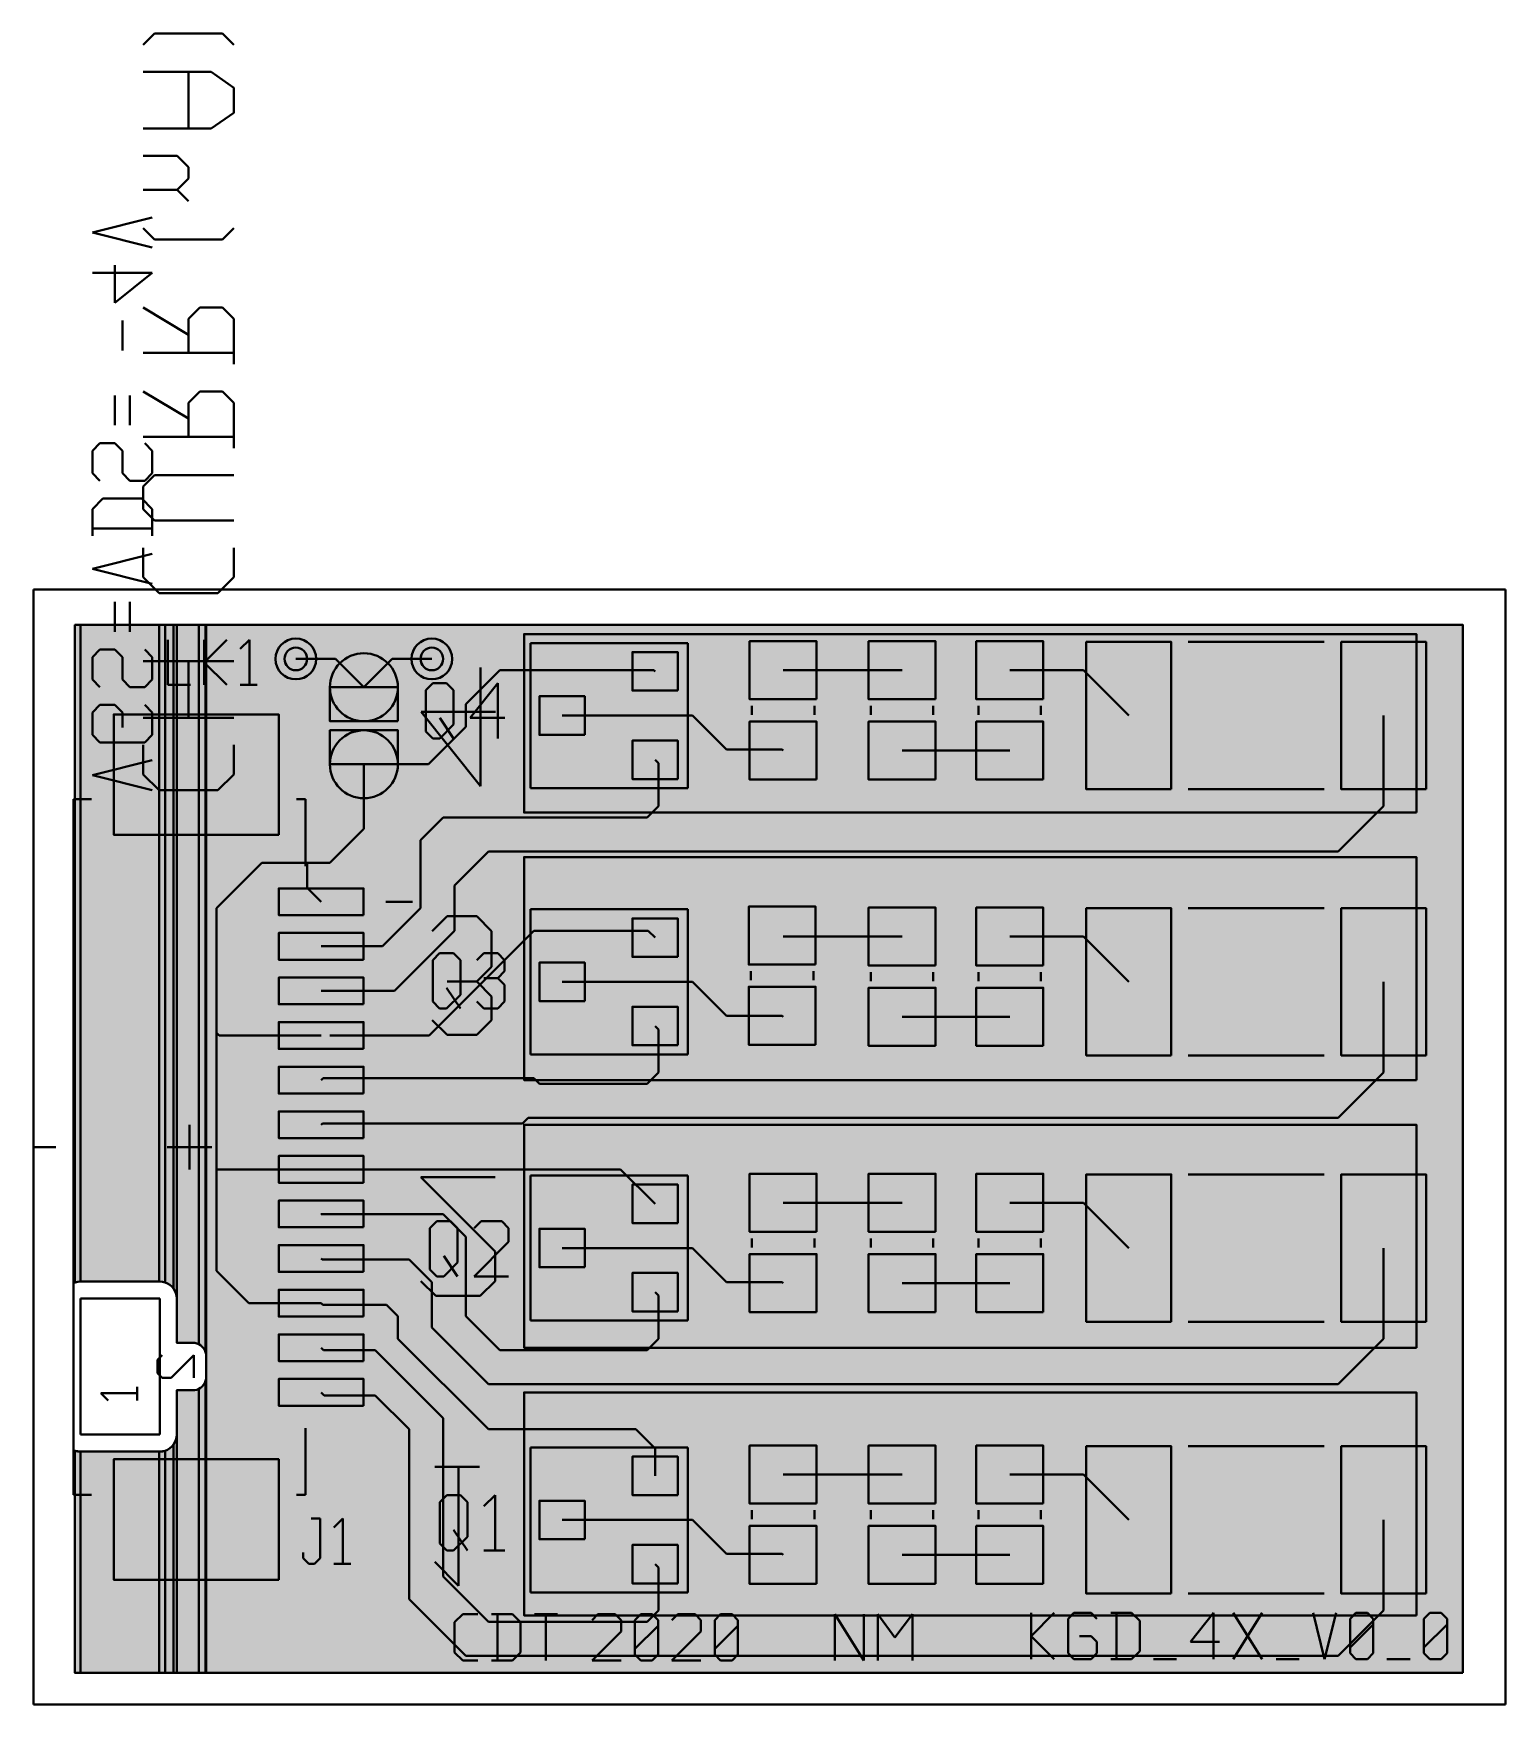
# Model space of a CAD drawing. Header units: millimetres. Extents: x 2.6 to 35.6, y 1.8 to 39.3.
import ezdxf

# ---------------------------------------------------------------- set-up
doc = ezdxf.new("R2010")
doc.units = ezdxf.units.MM
for name, color, linetype in [('bottom_copper', 7, 'Continuous'), ('bottom_silk', 7, 'Continuous'), ('drill_plated', 7, 'Continuous'), ('outline', 7, 'Continuous'), ('top_copper', 7, 'Continuous'), ('top_silk', 7, 'Continuous')]:
    doc.layers.add(name, color=color, linetype=linetype)

# ---------------------------------------------------------------- blocks, each defined once
blk = doc.blocks.new('Block410')
at = {"layer": 'bottom_copper', "lineweight": 40}
for points in [[(0, 8.7752), (-0.0598, 8.7705), (-0.1181, 8.7565), (-0.124, 8.754), (-0.124, 23.495), (0, 23.495), (0, 8.7752)], [(1.7631, 8.774), (0.0149, 8.774), (0, 8.7752), (0, 23.495), (1.7631, 23.495), (1.7631, 8.774)], [(1.8961, 8.7565), (1.8378, 8.7705), (1.778, 8.7752), (1.7631, 8.774), (1.7631, 23.495), (1.8961, 23.495), (1.8961, 8.7565)], [(2.0872, 8.6176), (2.0482, 8.6632), (2.0026, 8.7022), (1.9515, 8.7335), (1.8961, 8.7565), (1.8961, 23.495), (2.0872, 23.495), (2.0872, 8.6176)], [(2.1602, 8.393), (2.1555, 8.4528), (2.1415, 8.5111), (2.1185, 8.5665), (2.0872, 8.6176), (2.0872, 23.495), (2.1602, 23.495), (2.1602, 8.393)], [(2.6534, 7.37), (2.6091, 7.3884), (2.5624, 7.3996), (2.5146, 7.4024), (2.1602, 7.4024), (2.1602, 23.495), (2.6534, 23.495), (2.6534, 7.37)], [(2.8054, 7.1921), (2.787, 7.2364), (2.762, 7.2773), (2.7308, 7.3138), (2.6943, 7.3449), (2.6534, 7.37), (2.6534, 23.495), (2.8054, 23.495), (2.8054, 7.1921)], [(2.8194, 7.0976), (2.8166, 7.1454), (2.8054, 7.1921), (2.8054, 23.495), (2.8194, 23.495), (2.8194, 7.0976)], [(30.991, 0), (2.8194, 0), (2.8194, 23.495), (30.991, 23.495), (30.991, 0)], [(2.1602, 7.4024), (2.159, 7.4024), (2.159, 8.3781), (2.1602, 8.393), (2.1602, 7.4024)], [(2.8054, 0), (2.6534, 0), (2.6534, 6.368), (2.6943, 6.393), (2.7308, 6.4242), (2.762, 6.4607), (2.787, 6.5016), (2.8054, 6.5459), (2.8054, 0)], [(2.8194, 0), (2.8054, 0), (2.8054, 6.5459), (2.8166, 6.5926), (2.8194, 6.6404), (2.8194, 0)], [(2.1602, 5.345), (2.159, 5.3599), (2.159, 6.3356), (2.1602, 6.3356), (2.1602, 5.345)], [(2.6534, 0), (2.1602, 0), (2.1602, 6.3356), (2.5146, 6.3356), (2.5624, 6.3384), (2.6091, 6.3496), (2.6534, 6.368), (2.6534, 0)], [(2.1602, 0), (2.0872, 0), (2.0872, 5.1204), (2.1185, 5.1715), (2.1415, 5.2269), (2.1555, 5.2852), (2.1602, 5.345), (2.1602, 0)], [(0, 0), (-0.124, 0), (-0.124, 4.984), (-0.1181, 4.9815), (-0.0598, 4.9675), (0, 4.9628), (0, 0)], [(1.7631, 0), (0, 0), (0, 4.9628), (0.0149, 4.964), (1.7631, 4.964), (1.7631, 0)], [(1.8961, 0), (1.7631, 0), (1.7631, 4.964), (1.778, 4.9628), (1.8377, 4.9675), (1.8961, 4.9815), (1.8961, 0)], [(2.0872, 0), (1.8961, 0), (1.8961, 4.9815), (1.9515, 5.0045), (2.0026, 5.0358), (2.0482, 5.0748), (2.0872, 5.1204), (2.0872, 0)]]:
    blk.add_hatch(color=7, dxfattribs=at).paths.add_polyline_path(points, flags=0)
at = {"layer": 'bottom_copper', "color": 7, "lineweight": 40}
for points in [[(0, 8.7752), (-0.0598, 8.7705), (-0.1181, 8.7565), (-0.124, 8.754), (-0.124, 23.495), (0, 23.495), (0, 8.7752)], [(1.7631, 8.774), (0.0149, 8.774), (0, 8.7752), (0, 23.495), (1.7631, 23.495), (1.7631, 8.774)], [(1.8961, 8.7565), (1.8378, 8.7705), (1.778, 8.7752), (1.7631, 8.774), (1.7631, 23.495), (1.8961, 23.495), (1.8961, 8.7565)], [(2.0872, 8.6176), (2.0482, 8.6632), (2.0026, 8.7022), (1.9515, 8.7335), (1.8961, 8.7565), (1.8961, 23.495), (2.0872, 23.495), (2.0872, 8.6176)], [(2.1602, 8.393), (2.1555, 8.4528), (2.1415, 8.5111), (2.1185, 8.5665), (2.0872, 8.6176), (2.0872, 23.495), (2.1602, 23.495), (2.1602, 8.393)], [(2.6534, 7.37), (2.6091, 7.3884), (2.5624, 7.3996), (2.5146, 7.4024), (2.1602, 7.4024), (2.1602, 23.495), (2.6534, 23.495), (2.6534, 7.37)], [(2.8054, 7.1921), (2.787, 7.2364), (2.762, 7.2773), (2.7308, 7.3138), (2.6943, 7.3449), (2.6534, 7.37), (2.6534, 23.495), (2.8054, 23.495), (2.8054, 7.1921)], [(2.8194, 7.0976), (2.8166, 7.1454), (2.8054, 7.1921), (2.8054, 23.495), (2.8194, 23.495), (2.8194, 7.0976)], [(30.991, 0), (2.8194, 0), (2.8194, 23.495), (30.991, 23.495), (30.991, 0)], [(2.1602, 7.4024), (2.159, 7.4024), (2.159, 8.3781), (2.1602, 8.393), (2.1602, 7.4024)], [(2.8054, 0), (2.6534, 0), (2.6534, 6.368), (2.6943, 6.393), (2.7308, 6.4242), (2.762, 6.4607), (2.787, 6.5016), (2.8054, 6.5459), (2.8054, 0)], [(2.8194, 0), (2.8054, 0), (2.8054, 6.5459), (2.8166, 6.5926), (2.8194, 6.6404), (2.8194, 0)], [(2.1602, 5.345), (2.159, 5.3599), (2.159, 6.3356), (2.1602, 6.3356), (2.1602, 5.345)], [(2.6534, 0), (2.1602, 0), (2.1602, 6.3356), (2.5146, 6.3356), (2.5624, 6.3384), (2.6091, 6.3496), (2.6534, 6.368), (2.6534, 0)], [(2.1602, 0), (2.0872, 0), (2.0872, 5.1204), (2.1185, 5.1715), (2.1415, 5.2269), (2.1555, 5.2852), (2.1602, 5.345), (2.1602, 0)], [(0, 0), (-0.124, 0), (-0.124, 4.984), (-0.1181, 4.9815), (-0.0598, 4.9675), (0, 4.9628), (0, 0)], [(1.7631, 0), (0, 0), (0, 4.9628), (0.0149, 4.964), (1.7631, 4.964), (1.7631, 0)], [(1.8961, 0), (1.7631, 0), (1.7631, 4.964), (1.778, 4.9628), (1.8377, 4.9675), (1.8961, 4.9815), (1.8961, 0)], [(2.0872, 0), (1.8961, 0), (1.8961, 4.9815), (1.9515, 5.0045), (2.0026, 5.0358), (2.0482, 5.0748), (2.0872, 5.1204), (2.0872, 0)]]:
    blk.add_lwpolyline(points, close=True, dxfattribs=at)

msp = doc.modelspace()

# ---------------------------------------------------------------- hatches: boundary and pattern name
at = {"layer": 'bottom_copper', "lineweight": 40}
for points in [[(8.704, 25.207), (8.69, 25.16), (8.666, 25.116), (8.635, 25.077), (8.596, 25.046), (8.552, 25.022), (8.505, 25.008), (8.455, 25.003), (8.405, 25.008), (8.358, 25.022), (8.314, 25.046), (8.275, 25.077), (8.244, 25.116), (8.22, 25.16), (8.206, 25.207), (8.201, 25.257), (8.206, 25.307), (8.22, 25.354), (8.244, 25.398), (8.275, 25.437), (8.314, 25.468), (8.358, 25.492), (8.405, 25.506), (8.455, 25.511), (8.505, 25.506), (8.552, 25.492), (8.596, 25.468), (8.635, 25.437), (8.666, 25.398), (8.69, 25.354), (8.704, 25.307), (8.709, 25.257), (8.704, 25.207)], [(11.752, 25.207), (11.738, 25.16), (11.714, 25.116), (11.683, 25.077), (11.644, 25.046), (11.6, 25.022), (11.553, 25.008), (11.503, 25.003), (11.453, 25.008), (11.406, 25.022), (11.362, 25.046), (11.323, 25.077), (11.292, 25.116), (11.268, 25.16), (11.254, 25.207), (11.249, 25.257), (11.254, 25.307), (11.268, 25.354), (11.292, 25.398), (11.323, 25.437), (11.362, 25.468), (11.406, 25.492), (11.453, 25.506), (11.503, 25.511), (11.553, 25.506), (11.6, 25.492), (11.644, 25.468), (11.683, 25.437), (11.714, 25.398), (11.738, 25.354), (11.752, 25.307), (11.757, 25.257), (11.752, 25.207)]]:
    msp.add_hatch(color=7, dxfattribs=at).paths.add_polyline_path(points, flags=0)
at = {"layer": 'bottom_silk', "lineweight": 40}
for points in [[(33.572, 21.814), (13.572, 21.814), (13.572, 25.814), (33.572, 25.814), (33.572, 21.814)], [(33.572, 15.814), (13.572, 15.814), (13.572, 20.814), (33.572, 20.814), (33.572, 15.814)], [(33.572, 9.814), (13.572, 9.814), (13.572, 14.814), (33.572, 14.814), (33.572, 9.814)], [(33.572, 3.814), (13.572, 3.814), (13.572, 8.814), (33.572, 8.814), (33.572, 3.814)]]:
    msp.add_hatch(color=7, dxfattribs=at).paths.add_polyline_path(points, flags=0)
at = {"layer": 'drill_plated', "lineweight": 40}
for points in [[(8.704, 25.207), (8.69, 25.16), (8.666, 25.116), (8.635, 25.077), (8.596, 25.046), (8.552, 25.022), (8.505, 25.008), (8.455, 25.003), (8.405, 25.008), (8.358, 25.022), (8.314, 25.046), (8.275, 25.077), (8.244, 25.116), (8.22, 25.16), (8.206, 25.207), (8.201, 25.257), (8.206, 25.307), (8.22, 25.354), (8.244, 25.398), (8.275, 25.437), (8.314, 25.468), (8.358, 25.492), (8.405, 25.506), (8.455, 25.511), (8.505, 25.506), (8.552, 25.492), (8.596, 25.468), (8.635, 25.437), (8.666, 25.398), (8.69, 25.354), (8.704, 25.307), (8.709, 25.257), (8.704, 25.207)], [(11.752, 25.207), (11.738, 25.16), (11.714, 25.116), (11.683, 25.077), (11.644, 25.046), (11.6, 25.022), (11.553, 25.008), (11.503, 25.003), (11.453, 25.008), (11.406, 25.022), (11.362, 25.046), (11.323, 25.077), (11.292, 25.116), (11.268, 25.16), (11.254, 25.207), (11.249, 25.257), (11.254, 25.307), (11.268, 25.354), (11.292, 25.398), (11.323, 25.437), (11.362, 25.468), (11.406, 25.492), (11.453, 25.506), (11.503, 25.511), (11.553, 25.506), (11.6, 25.492), (11.644, 25.468), (11.683, 25.437), (11.714, 25.398), (11.738, 25.354), (11.752, 25.307), (11.757, 25.257), (11.752, 25.207)]]:
    msp.add_hatch(color=7, dxfattribs=at).paths.add_polyline_path(points, flags=0)
at = {"layer": 'top_copper', "lineweight": 40}
for points in [[(8.704, 25.207), (8.69, 25.16), (8.666, 25.116), (8.635, 25.077), (8.596, 25.046), (8.552, 25.022), (8.505, 25.008), (8.455, 25.003), (8.405, 25.008), (8.358, 25.022), (8.314, 25.046), (8.275, 25.077), (8.244, 25.116), (8.22, 25.16), (8.206, 25.207), (8.201, 25.257), (8.206, 25.307), (8.22, 25.354), (8.244, 25.398), (8.275, 25.437), (8.314, 25.468), (8.358, 25.492), (8.405, 25.506), (8.455, 25.511), (8.505, 25.506), (8.552, 25.492), (8.596, 25.468), (8.635, 25.437), (8.666, 25.398), (8.69, 25.354), (8.704, 25.307), (8.709, 25.257), (8.704, 25.207)], [(11.752, 25.207), (11.738, 25.16), (11.714, 25.116), (11.683, 25.077), (11.644, 25.046), (11.6, 25.022), (11.553, 25.008), (11.503, 25.003), (11.453, 25.008), (11.406, 25.022), (11.362, 25.046), (11.323, 25.077), (11.292, 25.116), (11.268, 25.16), (11.254, 25.207), (11.249, 25.257), (11.254, 25.307), (11.268, 25.354), (11.292, 25.398), (11.323, 25.437), (11.362, 25.468), (11.406, 25.492), (11.453, 25.506), (11.503, 25.511), (11.553, 25.506), (11.6, 25.492), (11.644, 25.468), (11.683, 25.437), (11.714, 25.398), (11.738, 25.354), (11.752, 25.307), (11.757, 25.257), (11.752, 25.207)], [(20.127, 24.353), (18.627, 24.353), (18.627, 25.653), (20.127, 25.653), (20.127, 24.353)], [(22.794, 24.353), (21.294, 24.353), (21.294, 25.653), (22.794, 25.653), (22.794, 24.353)], [(25.207, 24.353), (23.707, 24.353), (23.707, 25.653), (25.207, 25.653), (25.207, 24.353)], [(28.076, 22.336), (26.172, 22.336), (26.172, 25.638), (28.076, 25.638), (28.076, 22.336)], [(33.791, 22.336), (31.887, 22.336), (31.887, 25.638), (33.791, 25.638), (33.791, 22.336)], [(17.015, 24.546), (15.999, 24.546), (15.999, 25.409), (17.015, 25.409), (17.015, 24.546)], [(10.741, 23.86), (9.217, 23.86), (9.217, 24.622), (10.741, 24.622), (10.741, 23.86)], [(14.932, 23.555), (13.916, 23.555), (13.916, 24.419), (14.932, 24.419), (14.932, 23.555)], [(8.072, 21.314), (4.372, 21.314), (4.372, 24.014), (8.072, 24.014), (8.072, 21.314)], [(10.741, 22.895), (9.217, 22.895), (9.217, 23.657), (10.741, 23.657), (10.741, 22.895)], [(20.127, 22.553), (18.627, 22.553), (18.627, 23.853), (20.127, 23.853), (20.127, 22.553)], [(22.794, 22.553), (21.294, 22.553), (21.294, 23.853), (22.794, 23.853), (22.794, 22.553)], [(25.207, 22.553), (23.707, 22.553), (23.707, 23.853), (25.207, 23.853), (25.207, 22.553)], [(17.015, 22.565), (15.999, 22.565), (15.999, 23.428), (17.015, 23.428), (17.015, 22.565)], [(9.972, 19.514), (8.072, 19.514), (8.072, 20.114), (9.972, 20.114), (9.972, 19.514)], [(20.105, 18.406), (18.605, 18.406), (18.605, 19.706), (20.105, 19.706), (20.105, 18.406)], [(22.794, 18.384), (21.294, 18.384), (21.294, 19.684), (22.794, 19.684), (22.794, 18.384)], [(25.207, 18.384), (23.707, 18.384), (23.707, 19.684), (25.207, 19.684), (25.207, 18.384)], [(28.076, 16.367), (26.172, 16.367), (26.172, 19.669), (28.076, 19.669), (28.076, 16.367)], [(33.791, 16.367), (31.887, 16.367), (31.887, 19.669), (33.791, 19.669), (33.791, 16.367)], [(9.972, 18.514), (8.072, 18.514), (8.072, 19.114), (9.972, 19.114), (9.972, 18.514)], [(17.015, 18.577), (15.999, 18.577), (15.999, 19.44), (17.015, 19.44), (17.015, 18.577)], [(14.932, 17.586), (13.916, 17.586), (13.916, 18.45), (14.932, 18.45), (14.932, 17.586)], [(9.972, 17.514), (8.072, 17.514), (8.072, 18.114), (9.972, 18.114), (9.972, 17.514)], [(20.105, 16.606), (18.605, 16.606), (18.605, 17.906), (20.105, 17.906), (20.105, 16.606)], [(22.794, 16.584), (21.294, 16.584), (21.294, 17.884), (22.794, 17.884), (22.794, 16.584)], [(25.207, 16.584), (23.707, 16.584), (23.707, 17.884), (25.207, 17.884), (25.207, 16.584)], [(17.015, 16.596), (15.999, 16.596), (15.999, 17.459), (17.015, 17.459), (17.015, 16.596)], [(9.972, 16.514), (8.072, 16.514), (8.072, 17.114), (9.972, 17.114), (9.972, 16.514)], [(9.972, 15.514), (8.072, 15.514), (8.072, 16.114), (9.972, 16.114), (9.972, 15.514)], [(9.972, 14.514), (8.072, 14.514), (8.072, 15.114), (9.972, 15.114), (9.972, 14.514)], [(9.972, 13.514), (8.072, 13.514), (8.072, 14.114), (9.972, 14.114), (9.972, 13.514)], [(20.127, 12.415), (18.627, 12.415), (18.627, 13.715), (20.127, 13.715), (20.127, 12.415)], [(22.794, 12.415), (21.294, 12.415), (21.294, 13.715), (22.794, 13.715), (22.794, 12.415)], [(25.207, 12.415), (23.707, 12.415), (23.707, 13.715), (25.207, 13.715), (25.207, 12.415)], [(28.076, 10.398), (26.172, 10.398), (26.172, 13.7), (28.076, 13.7), (28.076, 10.398)], [(33.791, 10.398), (31.887, 10.398), (31.887, 13.7), (33.791, 13.7), (33.791, 10.398)], [(9.972, 12.514), (8.072, 12.514), (8.072, 13.114), (9.972, 13.114), (9.972, 12.514)], [(17.015, 12.608), (15.999, 12.608), (15.999, 13.471), (17.015, 13.471), (17.015, 12.608)], [(14.932, 11.617), (13.916, 11.617), (13.916, 12.481), (14.932, 12.481), (14.932, 11.617)], [(9.972, 11.514), (8.072, 11.514), (8.072, 12.114), (9.972, 12.114), (9.972, 11.514)], [(20.127, 10.615), (18.627, 10.615), (18.627, 11.915), (20.127, 11.915), (20.127, 10.615)], [(22.794, 10.615), (21.294, 10.615), (21.294, 11.915), (22.794, 11.915), (22.794, 10.615)], [(25.207, 10.615), (23.707, 10.615), (23.707, 11.915), (25.207, 11.915), (25.207, 10.615)], [(17.015, 10.627), (15.999, 10.627), (15.999, 11.49), (17.015, 11.49), (17.015, 10.627)], [(9.972, 10.514), (8.072, 10.514), (8.072, 11.114), (9.972, 11.114), (9.972, 10.514)], [(9.972, 9.514), (8.072, 9.514), (8.072, 10.114), (9.972, 10.114), (9.972, 9.514)], [(9.972, 8.514), (8.072, 8.514), (8.072, 9.114), (9.972, 9.114), (9.972, 8.514)], [(20.127, 6.319), (18.627, 6.319), (18.627, 7.619), (20.127, 7.619), (20.127, 6.319)], [(22.794, 6.319), (21.294, 6.319), (21.294, 7.619), (22.794, 7.619), (22.794, 6.319)], [(25.207, 6.319), (23.707, 6.319), (23.707, 7.619), (25.207, 7.619), (25.207, 6.319)], [(28.076, 4.302), (26.172, 4.302), (26.172, 7.604), (28.076, 7.604), (28.076, 4.302)], [(33.791, 4.302), (31.887, 4.302), (31.887, 7.604), (33.791, 7.604), (33.791, 4.302)], [(8.072, 4.614), (4.372, 4.614), (4.372, 7.314), (8.072, 7.314), (8.072, 4.614)], [(17.015, 6.512), (15.999, 6.512), (15.999, 7.375), (17.015, 7.375), (17.015, 6.512)], [(14.932, 5.521), (13.916, 5.521), (13.916, 6.385), (14.932, 6.385), (14.932, 5.521)], [(20.127, 4.519), (18.627, 4.519), (18.627, 5.819), (20.127, 5.819), (20.127, 4.519)], [(22.794, 4.519), (21.294, 4.519), (21.294, 5.819), (22.794, 5.819), (22.794, 4.519)], [(25.207, 4.519), (23.707, 4.519), (23.707, 5.819), (25.207, 5.819), (25.207, 4.519)], [(17.015, 4.531), (15.999, 4.531), (15.999, 5.394), (17.015, 5.394), (17.015, 4.531)]]:
    msp.add_hatch(color=7, dxfattribs=at).paths.add_polyline_path(points, flags=0)

# ---------------------------------------------------------------- linework, layer by layer
at = {"layer": 'bottom_copper', "color": 7, "lineweight": 40}
for p, q in [((3.502, 11.278), (3.502, 26.019)), ((3.502, 26.019), (34.617, 26.019)), ((34.617, 26.019), (34.617, 2.524)), ((3.508, 11.28), (3.502, 11.278)), ((3.566, 11.294), (3.508, 11.28)), ((3.626, 11.299), (3.566, 11.294)), ((3.641, 11.298), (3.626, 11.299)), ((5.389, 11.298), (3.641, 11.298)), ((5.404, 11.299), (5.389, 11.298)), ((5.464, 11.294), (5.404, 11.299)), ((5.522, 11.28), (5.464, 11.294)), ((5.577, 11.258), (5.522, 11.28)), ((5.629, 11.226), (5.577, 11.258)), ((3.626, 10.917), (3.626, 7.869)), ((3.626, 10.917), (5.404, 10.917)), ((5.404, 10.917), (5.404, 7.869)), ((5.674, 11.187), (5.629, 11.226)), ((5.713, 11.142), (5.674, 11.187)), ((5.745, 11.091), (5.713, 11.142)), ((5.768, 11.035), (5.745, 11.091)), ((5.782, 10.977), (5.768, 11.035)), ((5.786, 10.917), (5.782, 10.977)), ((5.785, 10.902), (5.786, 10.917)), ((5.785, 9.926), (5.785, 10.902)), ((6.141, 9.926), (5.785, 9.926)), ((6.188, 9.924), (6.141, 9.926)), ((6.235, 9.912), (6.188, 9.924)), ((6.279, 9.894), (6.235, 9.912)), ((6.32, 9.869), (6.279, 9.894)), ((6.357, 9.838), (6.32, 9.869)), ((6.388, 9.801), (6.357, 9.838)), ((6.413, 9.76), (6.388, 9.801)), ((6.431, 9.716), (6.413, 9.76)), ((5.455, 9.647), (5.353, 9.545)), ((5.353, 9.545), (5.353, 9.241)), ((6.166, 9.647), (5.658, 9.139)), ((6.166, 9.647), (6.166, 9.139)), ((6.443, 9.669), (6.431, 9.716)), ((6.445, 9.622), (6.443, 9.669)), ((6.445, 9.164), (6.445, 9.622)), ((5.353, 9.241), (5.455, 9.139)), ((5.455, 9.139), (5.658, 9.139)), ((6.388, 8.985), (6.413, 9.026)), ((6.413, 9.026), (6.431, 9.07)), ((6.431, 9.07), (6.443, 9.117)), ((6.443, 9.117), (6.445, 9.164)), ((5.785, 7.884), (5.785, 8.86)), ((5.785, 8.86), (6.141, 8.86)), ((6.141, 8.86), (6.188, 8.862)), ((6.188, 8.862), (6.235, 8.874)), ((6.235, 8.874), (6.279, 8.892)), ((6.279, 8.892), (6.32, 8.917)), ((6.32, 8.917), (6.357, 8.948)), ((6.357, 8.948), (6.388, 8.985)), ((3.626, 7.869), (5.404, 7.869)), ((5.782, 7.809), (5.786, 7.869)), ((5.786, 7.869), (5.785, 7.884)), ((3.502, 2.524), (3.502, 7.508)), ((3.502, 7.508), (3.508, 7.505)), ((3.508, 7.505), (3.566, 7.492)), ((5.464, 7.492), (5.522, 7.505)), ((5.522, 7.505), (5.577, 7.529)), ((5.577, 7.529), (5.629, 7.56)), ((5.629, 7.56), (5.674, 7.599)), ((5.674, 7.599), (5.713, 7.644)), ((5.713, 7.644), (5.745, 7.696)), ((5.745, 7.696), (5.768, 7.751)), ((5.768, 7.751), (5.782, 7.809)), ((3.566, 7.492), (3.626, 7.487)), ((3.626, 7.487), (3.641, 7.488)), ((3.641, 7.488), (5.389, 7.488)), ((5.389, 7.488), (5.404, 7.487)), ((5.404, 7.487), (5.464, 7.492)), ((5.464, 7.492), (5.464, 7.492)), ((34.617, 2.524), (3.502, 2.524))]:
    msp.add_line(p, q, dxfattribs=at)
for points in [[(8.704, 25.207), (8.69, 25.16), (8.666, 25.116), (8.635, 25.077), (8.596, 25.046), (8.552, 25.022), (8.505, 25.008), (8.455, 25.003), (8.405, 25.008), (8.358, 25.022), (8.314, 25.046), (8.275, 25.077), (8.244, 25.116), (8.22, 25.16), (8.206, 25.207), (8.201, 25.257), (8.206, 25.307), (8.22, 25.354), (8.244, 25.398), (8.275, 25.437), (8.314, 25.468), (8.358, 25.492), (8.405, 25.506), (8.455, 25.511), (8.505, 25.506), (8.552, 25.492), (8.596, 25.468), (8.635, 25.437), (8.666, 25.398), (8.69, 25.354), (8.704, 25.307), (8.709, 25.257), (8.704, 25.207)], [(11.752, 25.207), (11.738, 25.16), (11.714, 25.116), (11.683, 25.077), (11.644, 25.046), (11.6, 25.022), (11.553, 25.008), (11.503, 25.003), (11.453, 25.008), (11.406, 25.022), (11.362, 25.046), (11.323, 25.077), (11.292, 25.116), (11.268, 25.16), (11.254, 25.207), (11.249, 25.257), (11.254, 25.307), (11.268, 25.354), (11.292, 25.398), (11.323, 25.437), (11.362, 25.468), (11.406, 25.492), (11.453, 25.506), (11.503, 25.511), (11.553, 25.506), (11.6, 25.492), (11.644, 25.468), (11.683, 25.437), (11.714, 25.398), (11.738, 25.354), (11.752, 25.307), (11.757, 25.257), (11.752, 25.207)]]:
    msp.add_lwpolyline(points, close=True, dxfattribs=at)
for centre, major_axis in [((8.455, 25.257), (0.457, 0)), ((8.455, 25.257), (0.254, 0)), ((11.503, 25.257), (0.457, 0)), ((11.503, 25.257), (0.254, 0))]:
    msp.add_ellipse(centre, major_axis=major_axis, ratio=1, dxfattribs=at)
at = {"layer": 'bottom_silk', "color": 7, "lineweight": 40}
for p, q in [((5.032, 39.027), (5.286, 39.281)), ((6.81, 39.281), (5.286, 39.281)), ((7.064, 39.027), (6.81, 39.281)), ((6.556, 38.418), (5.032, 38.418)), ((6.048, 37.148), (6.048, 38.418)), ((7.064, 38.062), (6.556, 38.418)), ((7.064, 37.503), (7.064, 38.062)), ((6.556, 37.148), (7.064, 37.503)), ((6.556, 37.148), (5.032, 37.148)), ((5.794, 36.538), (5.032, 36.538)), ((6.048, 36.284), (5.794, 36.538)), ((5.794, 35.776), (6.048, 36.03)), ((6.048, 36.03), (6.048, 36.284)), ((5.794, 35.776), (5.032, 35.776)), ((6.048, 35.522), (5.794, 35.776)), ((3.896, 34.82), (5.237, 35.155)), ((5.286, 34.658), (5.032, 34.912)), ((6.81, 34.658), (7.064, 34.912)), ((5.237, 34.485), (3.896, 34.82)), ((6.81, 34.658), (5.286, 34.658)), ((5.237, 33.915), (3.896, 33.915)), ((4.399, 33.244), (4.399, 34.082)), ((4.399, 33.244), (5.237, 33.915)), ((6.048, 32.525), (5.032, 33.134)), ((6.048, 32.88), (6.302, 33.134)), ((6.81, 33.134), (6.302, 33.134)), ((7.064, 32.88), (6.81, 33.134)), ((4.566, 32.171), (4.566, 32.842)), ((6.048, 32.118), (6.048, 32.88)), ((7.064, 31.864), (7.064, 32.88)), ((7.064, 32.118), (5.032, 32.118)), ((4.399, 30.495), (4.399, 31.165)), ((4.734, 30.495), (4.734, 31.165)), ((6.048, 30.645), (5.032, 31.255)), ((6.048, 31.001), (6.302, 31.255)), ((6.81, 31.255), (6.302, 31.255)), ((7.064, 31.001), (6.81, 31.255)), ((6.048, 30.239), (6.048, 31.001)), ((7.064, 29.985), (7.064, 31.001)), ((3.896, 29.925), (4.063, 30.093)), ((4.399, 30.093), (4.063, 30.093)), ((4.566, 29.925), (4.399, 30.093)), ((7.064, 30.239), (5.032, 30.239)), ((5.237, 29.925), (5.069, 30.093)), ((3.896, 29.422), (3.896, 29.925)), ((4.566, 29.422), (4.566, 29.925)), ((5.237, 29.422), (5.237, 29.925)), ((4.063, 29.254), (3.896, 29.422)), ((4.734, 29.254), (4.566, 29.422)), ((5.069, 29.254), (4.734, 29.254)), ((5.032, 29.121), (5.286, 29.375)), ((5.069, 29.254), (5.237, 29.422)), ((7.064, 29.375), (5.286, 29.375)), ((3.896, 28.617), (4.13, 28.852)), ((5.002, 28.852), (4.13, 28.852)), ((5.237, 28.617), (5.002, 28.852)), ((5.032, 28.613), (5.032, 29.121)), ((3.896, 28.014), (3.896, 28.617)), ((5.286, 28.359), (5.032, 28.613)), ((5.237, 28.014), (5.237, 28.617)), ((5.237, 28.181), (3.896, 28.181)), ((7.064, 28.359), (5.286, 28.359)), ((5.032, 27.089), (5.032, 27.75)), ((7.064, 27.089), (7.064, 27.75)), ((3.896, 27.276), (5.237, 27.611)), ((5.237, 26.941), (3.896, 27.276)), ((5.388, 26.734), (5.032, 27.089)), ((6.708, 26.734), (7.064, 27.089)), ((2.572, 26.814), (35.572, 26.814)), ((2.572, 1.814), (2.572, 26.814)), ((6.708, 26.734), (5.388, 26.734)), ((35.572, 26.814), (35.572, 1.814)), ((4.399, 25.868), (4.399, 26.538)), ((4.734, 25.868), (4.734, 26.538)), ((13.572, 25.814), (33.572, 25.814)), ((13.572, 21.814), (13.572, 25.814)), ((33.572, 25.814), (33.572, 21.814)), ((3.896, 25.298), (4.063, 25.466)), ((3.896, 24.795), (3.896, 25.298)), ((4.399, 25.466), (4.063, 25.466)), ((4.566, 25.298), (4.399, 25.466)), ((4.566, 24.795), (4.566, 25.298)), ((7.064, 25.21), (5.032, 25.21)), ((5.237, 25.298), (5.069, 25.466)), ((5.237, 24.795), (5.237, 25.298)), ((6.048, 23.94), (6.048, 25.21)), ((4.063, 24.627), (3.896, 24.795)), ((4.734, 24.627), (4.566, 24.795)), ((5.069, 24.627), (5.237, 24.795)), ((12.596, 22.407), (12.596, 25.068)), ((5.069, 24.627), (4.734, 24.627)), ((3.896, 24.058), (4.063, 24.225)), ((3.896, 23.555), (3.896, 24.058)), ((4.399, 24.225), (4.063, 24.225)), ((4.566, 24.058), (4.399, 24.225)), ((4.566, 23.722), (4.566, 24.058)), ((5.237, 24.058), (5.069, 24.225)), ((5.237, 23.555), (5.237, 24.058)), ((11.265, 24.07), (12.596, 22.407)), ((11.265, 24.07), (12.929, 24.07)), ((7.064, 23.94), (5.032, 23.94)), ((4.063, 23.387), (3.896, 23.555)), ((5.069, 23.387), (4.063, 23.387)), ((5.032, 22.67), (5.032, 23.33)), ((5.069, 23.387), (5.237, 23.555)), ((7.064, 22.67), (7.064, 23.33)), ((3.896, 22.649), (5.237, 22.985)), ((5.237, 22.314), (3.896, 22.649)), ((5.388, 22.314), (5.032, 22.67)), ((6.708, 22.314), (7.064, 22.67)), ((6.708, 22.314), (5.388, 22.314)), ((33.572, 21.814), (13.572, 21.814)), ((13.572, 20.814), (33.572, 20.814)), ((13.572, 15.814), (13.572, 20.814)), ((33.572, 20.814), (33.572, 15.814)), ((11.511, 19.156), (11.844, 19.488)), ((11.844, 19.488), (12.509, 19.488)), ((12.509, 19.488), (12.842, 19.156)), ((12.842, 18.357), (12.842, 19.156)), ((11.844, 18.024), (12.509, 18.024)), ((12.842, 18.357), (12.509, 18.024)), ((12.842, 17.692), (12.509, 18.024)), ((12.842, 17.159), (12.842, 17.692)), ((11.511, 17.159), (11.844, 16.826)), ((12.509, 16.826), (12.842, 17.159)), ((11.844, 16.826), (12.509, 16.826)), ((33.572, 15.814), (13.572, 15.814)), ((13.572, 14.814), (33.572, 14.814)), ((13.572, 9.814), (13.572, 14.814)), ((33.572, 14.814), (33.572, 9.814)), ((11.257, 13.638), (12.921, 11.975)), ((11.257, 13.638), (12.921, 13.638)), ((12.921, 11.309), (12.921, 11.975)), ((11.257, 11.309), (11.59, 10.976)), ((12.588, 10.976), (12.921, 11.309)), ((11.59, 10.976), (12.588, 10.976)), ((33.572, 9.814), (13.572, 9.814)), ((13.572, 8.814), (33.572, 8.814)), ((13.572, 3.814), (13.572, 8.814)), ((33.572, 8.814), (33.572, 3.814)), ((11.572, 7.141), (12.57, 7.141)), ((12.104, 4.479), (12.104, 7.141)), ((11.572, 5.012), (12.104, 4.479)), ((33.572, 3.814), (13.572, 3.814)), ((35.572, 1.814), (2.572, 1.814))]:
    msp.add_line(p, q, dxfattribs=at)
for points in [[(33.572, 21.814), (13.572, 21.814), (13.572, 25.814), (33.572, 25.814), (33.572, 21.814)], [(33.572, 15.814), (13.572, 15.814), (13.572, 20.814), (33.572, 20.814), (33.572, 15.814)], [(33.572, 9.814), (13.572, 9.814), (13.572, 14.814), (33.572, 14.814), (33.572, 9.814)], [(33.572, 3.814), (13.572, 3.814), (13.572, 8.814), (33.572, 8.814), (33.572, 3.814)]]:
    msp.add_lwpolyline(points, close=True, dxfattribs=at)
at = {"layer": 'drill_plated', "color": 7, "lineweight": 40}
for points in [[(8.704, 25.207), (8.69, 25.16), (8.666, 25.116), (8.635, 25.077), (8.596, 25.046), (8.552, 25.022), (8.505, 25.008), (8.455, 25.003), (8.405, 25.008), (8.358, 25.022), (8.314, 25.046), (8.275, 25.077), (8.244, 25.116), (8.22, 25.16), (8.206, 25.207), (8.201, 25.257), (8.206, 25.307), (8.22, 25.354), (8.244, 25.398), (8.275, 25.437), (8.314, 25.468), (8.358, 25.492), (8.405, 25.506), (8.455, 25.511), (8.505, 25.506), (8.552, 25.492), (8.596, 25.468), (8.635, 25.437), (8.666, 25.398), (8.69, 25.354), (8.704, 25.307), (8.709, 25.257), (8.704, 25.207)], [(11.752, 25.207), (11.738, 25.16), (11.714, 25.116), (11.683, 25.077), (11.644, 25.046), (11.6, 25.022), (11.553, 25.008), (11.503, 25.003), (11.453, 25.008), (11.406, 25.022), (11.362, 25.046), (11.323, 25.077), (11.292, 25.116), (11.268, 25.16), (11.254, 25.207), (11.249, 25.257), (11.254, 25.307), (11.268, 25.354), (11.292, 25.398), (11.323, 25.437), (11.362, 25.468), (11.406, 25.492), (11.453, 25.506), (11.503, 25.511), (11.553, 25.506), (11.6, 25.492), (11.644, 25.468), (11.683, 25.437), (11.714, 25.398), (11.738, 25.354), (11.752, 25.307), (11.757, 25.257), (11.752, 25.207)]]:
    msp.add_lwpolyline(points, close=True, dxfattribs=at)
for centre in [(8.455, 25.257), (11.503, 25.257)]:
    msp.add_ellipse(centre, major_axis=(0.254, 0), ratio=1, dxfattribs=at)
at = {"layer": 'outline', "color": 7, "lineweight": 40}
for p, q in [((2.572, 26.814), (35.572, 26.814)), ((2.572, 1.814), (2.572, 26.814)), ((35.572, 26.814), (35.572, 1.814)), ((35.572, 1.814), (2.572, 1.814))]:
    msp.add_line(p, q, dxfattribs=at)
at = {"layer": 'top_copper', "color": 7, "lineweight": 40}
for p, q in [((18.627, 25.653), (18.627, 24.353)), ((20.127, 25.653), (18.627, 25.653)), ((20.127, 24.353), (20.127, 25.653)), ((21.294, 25.653), (21.294, 24.353)), ((22.794, 25.653), (21.294, 25.653)), ((22.794, 24.353), (22.794, 25.653)), ((23.707, 25.653), (23.707, 24.353)), ((25.207, 25.653), (23.707, 25.653)), ((25.207, 24.353), (25.207, 25.653)), ((28.076, 25.638), (26.172, 25.638)), ((26.172, 25.638), (26.172, 22.336)), ((28.076, 22.336), (28.076, 25.638)), ((33.791, 25.638), (31.887, 25.638)), ((31.887, 25.638), (31.887, 22.336)), ((33.791, 22.336), (33.791, 25.638)), ((8.455, 25.257), (9.344, 25.257)), ((9.344, 25.257), (9.979, 24.622)), ((10.614, 25.257), (9.979, 24.622)), ((11.503, 25.257), (10.614, 25.257)), ((15.999, 25.409), (15.999, 24.546)), ((17.015, 25.409), (15.999, 25.409)), ((17.015, 24.546), (17.015, 25.409)), ((12.265, 24.241), (13.027, 25.003)), ((13.027, 25.003), (16.481, 25.003)), ((16.481, 25.003), (16.507, 24.978)), ((19.377, 25.003), (22.044, 25.003)), ((24.457, 25.003), (26.108, 25.003)), ((26.108, 25.003), (27.124, 23.987)), ((9.217, 24.622), (9.217, 23.86)), ((10.741, 24.622), (9.217, 24.622)), ((10.741, 23.86), (10.741, 24.622)), ((13.916, 24.419), (13.916, 23.555)), ((14.932, 24.419), (13.916, 24.419)), ((14.932, 23.555), (14.932, 24.419)), ((15.999, 24.546), (17.015, 24.546)), ((4.372, 24.014), (4.372, 21.314)), ((8.072, 24.014), (4.372, 24.014)), ((8.072, 21.314), (8.072, 24.014)), ((12.265, 23.733), (12.265, 24.241)), ((14.424, 23.987), (17.345, 23.987)), ((17.345, 23.987), (18.107, 23.225)), ((18.627, 24.353), (20.127, 24.353)), ((21.294, 24.353), (22.794, 24.353)), ((23.707, 24.353), (25.207, 24.353)), ((32.839, 23.987), (32.839, 21.955)), ((9.217, 23.86), (10.741, 23.86)), ((9.217, 23.657), (9.217, 22.895)), ((10.741, 23.657), (9.217, 23.657)), ((10.741, 22.895), (10.741, 23.657)), ((11.427, 22.895), (12.265, 23.733)), ((18.627, 23.853), (18.627, 22.553)), ((20.127, 23.853), (18.627, 23.853)), ((20.127, 22.553), (20.127, 23.853)), ((21.294, 23.853), (21.294, 22.553)), ((22.794, 23.853), (21.294, 23.853)), ((22.794, 22.553), (22.794, 23.853)), ((23.707, 23.853), (23.707, 22.553)), ((25.207, 23.853), (23.707, 23.853)), ((25.207, 22.553), (25.207, 23.853)), ((13.916, 23.555), (14.932, 23.555)), ((15.999, 23.428), (15.999, 22.565)), ((17.015, 23.428), (15.999, 23.428)), ((17.015, 22.565), (17.015, 23.428)), ((9.217, 22.895), (10.741, 22.895)), ((9.979, 22.895), (9.979, 21.447)), ((9.979, 22.895), (11.427, 22.895)), ((16.583, 22.92), (16.507, 22.996)), ((16.583, 21.955), (16.583, 22.92)), ((18.107, 23.225), (19.355, 23.225)), ((19.355, 23.225), (19.377, 23.203)), ((22.044, 23.203), (24.457, 23.203)), ((15.999, 22.565), (17.015, 22.565)), ((18.627, 22.553), (20.127, 22.553)), ((21.294, 22.553), (22.794, 22.553)), ((23.707, 22.553), (25.207, 22.553)), ((26.172, 22.336), (28.076, 22.336)), ((31.887, 22.336), (33.791, 22.336)), ((16.329, 21.701), (16.583, 21.955)), ((32.839, 21.955), (31.823, 20.939)), ((9.217, 20.685), (9.979, 21.447)), ((11.249, 21.193), (11.757, 21.701)), ((16.329, 21.701), (11.757, 21.701)), ((4.372, 21.314), (8.072, 21.314)), ((11.249, 19.669), (11.249, 21.193)), ((6.677, 19.669), (7.693, 20.685)), ((7.693, 20.685), (9.217, 20.685)), ((8.709, 20.685), (8.709, 20.127)), ((12.011, 20.177), (12.773, 20.939)), ((31.823, 20.939), (12.773, 20.939)), ((8.072, 20.114), (8.072, 19.514)), ((9.972, 20.114), (8.072, 20.114)), ((8.709, 20.127), (9.022, 19.814)), ((9.972, 19.514), (9.972, 20.114)), ((12.011, 19.161), (12.011, 20.177)), ((6.677, 11.541), (6.677, 19.669)), ((8.072, 19.514), (9.972, 19.514)), ((10.394, 18.814), (11.249, 19.669)), ((18.605, 19.706), (18.605, 18.406)), ((20.105, 19.706), (18.605, 19.706)), ((20.105, 18.406), (20.105, 19.706)), ((21.294, 19.684), (21.294, 18.384)), ((22.794, 19.684), (21.294, 19.684)), ((22.794, 18.384), (22.794, 19.684)), ((23.707, 19.684), (23.707, 18.384)), ((25.207, 19.684), (23.707, 19.684)), ((25.207, 18.384), (25.207, 19.684)), ((28.076, 19.669), (26.172, 19.669)), ((26.172, 19.669), (26.172, 16.367)), ((28.076, 16.367), (28.076, 19.669)), ((33.791, 19.669), (31.887, 19.669)), ((31.887, 19.669), (31.887, 16.367)), ((33.791, 16.367), (33.791, 19.669)), ((8.072, 19.114), (8.072, 18.514)), ((9.972, 19.114), (8.072, 19.114)), ((9.972, 18.514), (9.972, 19.114)), ((10.664, 17.814), (12.011, 19.161)), ((11.442, 16.814), (13.789, 19.161)), ((13.789, 19.161), (16.354, 19.161)), ((15.999, 19.44), (15.999, 18.577)), ((17.015, 19.44), (15.999, 19.44)), ((16.354, 19.161), (16.507, 19.009)), ((17.015, 18.577), (17.015, 19.44)), ((9.022, 18.814), (10.394, 18.814)), ((19.377, 19.034), (22.044, 19.034)), ((24.457, 19.034), (26.108, 19.034)), ((26.108, 19.034), (27.124, 18.018)), ((8.072, 18.514), (9.972, 18.514)), ((13.916, 18.45), (13.916, 17.586)), ((14.932, 18.45), (13.916, 18.45)), ((14.932, 17.586), (14.932, 18.45)), ((15.999, 18.577), (17.015, 18.577)), ((18.605, 18.406), (20.105, 18.406)), ((21.294, 18.384), (22.794, 18.384)), ((23.707, 18.384), (25.207, 18.384)), ((8.072, 18.114), (8.072, 17.514)), ((9.972, 18.114), (8.072, 18.114)), ((9.972, 17.514), (9.972, 18.114)), ((14.424, 18.018), (17.345, 18.018)), ((17.345, 18.018), (18.107, 17.256)), ((32.839, 18.018), (32.839, 15.986)), ((9.022, 17.814), (10.664, 17.814)), ((18.605, 17.906), (18.605, 16.606)), ((20.105, 17.906), (18.605, 17.906)), ((20.105, 16.606), (20.105, 17.906)), ((21.294, 17.884), (21.294, 16.584)), ((22.794, 17.884), (21.294, 17.884)), ((22.794, 16.584), (22.794, 17.884)), ((23.707, 17.884), (23.707, 16.584)), ((25.207, 17.884), (23.707, 17.884)), ((25.207, 16.584), (25.207, 17.884)), ((8.072, 17.514), (9.972, 17.514)), ((13.916, 17.586), (14.932, 17.586)), ((15.999, 17.459), (15.999, 16.596)), ((17.015, 17.459), (15.999, 17.459)), ((17.015, 16.596), (17.015, 17.459)), ((18.107, 17.256), (19.355, 17.256)), ((19.355, 17.256), (19.377, 17.234)), ((6.738, 16.814), (6.677, 16.875)), ((8.072, 17.114), (8.072, 16.514)), ((9.972, 17.114), (8.072, 17.114)), ((9.972, 16.514), (9.972, 17.114)), ((16.583, 16.951), (16.507, 17.027)), ((16.583, 15.986), (16.583, 16.951)), ((22.044, 17.234), (24.457, 17.234)), ((9.022, 16.814), (6.738, 16.814)), ((8.072, 16.514), (9.972, 16.514)), ((9.217, 16.814), (11.442, 16.814)), ((15.999, 16.596), (17.015, 16.596)), ((18.605, 16.606), (20.105, 16.606)), ((21.294, 16.584), (22.794, 16.584)), ((23.707, 16.584), (25.207, 16.584)), ((8.072, 16.114), (8.072, 15.514)), ((9.972, 16.114), (8.072, 16.114)), ((9.972, 15.514), (9.972, 16.114)), ((26.172, 16.367), (28.076, 16.367)), ((31.887, 16.367), (33.791, 16.367)), ((9.067, 15.859), (9.022, 15.814)), ((13.789, 15.859), (9.067, 15.859)), ((13.916, 15.732), (13.789, 15.859)), ((16.329, 15.732), (16.583, 15.986)), ((32.839, 15.986), (31.823, 14.97)), ((8.072, 15.514), (9.972, 15.514)), ((16.329, 15.732), (13.916, 15.732)), ((8.072, 15.114), (8.072, 14.514)), ((9.972, 15.114), (8.072, 15.114)), ((9.972, 14.514), (9.972, 15.114)), ((9.051, 14.843), (9.022, 14.814)), ((13.535, 14.843), (9.051, 14.843)), ((13.662, 14.97), (13.535, 14.843)), ((31.823, 14.97), (13.662, 14.97)), ((8.072, 14.514), (9.972, 14.514)), ((8.072, 14.114), (8.072, 13.514)), ((9.972, 14.114), (8.072, 14.114)), ((9.972, 13.514), (9.972, 14.114)), ((6.69, 13.814), (6.677, 13.827)), ((6.69, 13.814), (15.732, 13.814)), ((8.072, 13.514), (9.972, 13.514)), ((15.732, 13.814), (16.507, 13.04)), ((18.627, 13.715), (18.627, 12.415)), ((20.127, 13.715), (18.627, 13.715)), ((20.127, 12.415), (20.127, 13.715)), ((21.294, 13.715), (21.294, 12.415)), ((22.794, 13.715), (21.294, 13.715)), ((22.794, 12.415), (22.794, 13.715)), ((23.707, 13.715), (23.707, 12.415)), ((25.207, 13.715), (23.707, 13.715)), ((25.207, 12.415), (25.207, 13.715)), ((28.076, 13.7), (26.172, 13.7)), ((26.172, 13.7), (26.172, 10.398)), ((28.076, 10.398), (28.076, 13.7)), ((33.791, 13.7), (31.887, 13.7)), ((31.887, 13.7), (31.887, 10.398)), ((33.791, 10.398), (33.791, 13.7)), ((8.072, 13.114), (8.072, 12.514)), ((9.972, 13.114), (8.072, 13.114)), ((9.972, 12.514), (9.972, 13.114)), ((15.999, 13.471), (15.999, 12.608)), ((17.015, 13.471), (15.999, 13.471)), ((17.015, 12.608), (17.015, 13.471)), ((9.025, 12.811), (9.022, 12.814)), ((11.757, 12.811), (9.025, 12.811)), ((12.265, 12.303), (11.757, 12.811)), ((19.377, 13.065), (22.044, 13.065)), ((24.457, 13.065), (26.108, 13.065)), ((26.108, 13.065), (27.124, 12.049)), ((8.072, 12.514), (9.972, 12.514)), ((13.916, 12.481), (13.916, 11.617)), ((14.932, 12.481), (13.916, 12.481)), ((14.932, 11.617), (14.932, 12.481)), ((15.999, 12.608), (17.015, 12.608)), ((18.627, 12.415), (20.127, 12.415)), ((21.294, 12.415), (22.794, 12.415)), ((23.707, 12.415), (25.207, 12.415)), ((8.072, 12.114), (8.072, 11.514)), ((9.972, 12.114), (8.072, 12.114)), ((9.972, 11.514), (9.972, 12.114)), ((12.265, 10.525), (12.265, 12.303)), ((14.424, 12.049), (17.345, 12.049)), ((17.345, 12.049), (18.107, 11.287)), ((32.839, 12.049), (32.839, 10.017)), ((9.041, 11.795), (9.022, 11.814)), ((10.995, 11.795), (9.041, 11.795)), ((11.503, 11.287), (10.995, 11.795)), ((13.916, 11.617), (14.932, 11.617)), ((18.627, 11.915), (18.627, 10.615)), ((20.127, 11.915), (18.627, 11.915)), ((20.127, 10.615), (20.127, 11.915)), ((21.294, 11.915), (21.294, 10.615)), ((22.794, 11.915), (21.294, 11.915)), ((22.794, 10.615), (22.794, 11.915)), ((23.707, 11.915), (23.707, 10.615)), ((25.207, 11.915), (23.707, 11.915)), ((25.207, 10.615), (25.207, 11.915)), ((7.404, 10.814), (6.677, 11.541)), ((8.072, 11.514), (9.972, 11.514)), ((11.503, 10.271), (11.503, 11.287)), ((15.999, 11.49), (15.999, 10.627)), ((17.015, 11.49), (15.999, 11.49)), ((17.015, 10.627), (17.015, 11.49)), ((18.107, 11.287), (19.355, 11.287)), ((19.355, 11.287), (19.377, 11.265)), ((22.044, 11.265), (24.457, 11.265)), ((3.626, 10.917), (5.404, 10.917)), ((3.626, 10.917), (3.626, 7.869)), ((5.404, 10.917), (5.404, 7.869)), ((8.072, 11.114), (8.072, 10.514)), ((9.972, 11.114), (8.072, 11.114)), ((9.972, 10.514), (9.972, 11.114)), ((16.583, 10.982), (16.507, 11.058)), ((16.583, 10.017), (16.583, 10.982)), ((9.022, 10.814), (7.404, 10.814)), ((8.072, 10.514), (9.972, 10.514)), ((9.057, 10.779), (9.022, 10.814)), ((10.487, 10.779), (9.057, 10.779)), ((10.741, 10.525), (10.487, 10.779)), ((10.741, 10.017), (10.741, 10.525)), ((13.027, 9.763), (12.265, 10.525)), ((15.999, 10.627), (17.015, 10.627)), ((18.627, 10.615), (20.127, 10.615)), ((21.294, 10.615), (22.794, 10.615)), ((23.707, 10.615), (25.207, 10.615)), ((12.773, 9.001), (11.503, 10.271)), ((26.172, 10.398), (28.076, 10.398)), ((31.887, 10.398), (33.791, 10.398)), ((8.072, 10.114), (8.072, 9.514)), ((9.972, 10.114), (8.072, 10.114)), ((9.073, 9.763), (9.022, 9.814)), ((10.233, 9.763), (9.073, 9.763)), ((9.972, 9.514), (9.972, 10.114)), ((11.757, 8.239), (10.233, 9.763)), ((12.773, 7.985), (10.741, 10.017)), ((16.329, 9.763), (13.027, 9.763)), ((16.329, 9.763), (16.583, 10.017)), ((32.839, 10.017), (31.823, 9.001)), ((8.072, 9.514), (9.972, 9.514)), ((8.072, 9.114), (8.072, 8.514)), ((9.972, 9.114), (8.072, 9.114)), ((9.972, 8.514), (9.972, 9.114)), ((31.823, 9.001), (12.773, 9.001)), ((4.246, 8.631), (4.083, 8.794)), ((4.083, 8.794), (4.896, 8.794)), ((4.896, 8.631), (4.896, 8.936)), ((9.089, 8.747), (9.022, 8.814)), ((10.233, 8.747), (9.089, 8.747)), ((10.995, 7.985), (10.233, 8.747)), ((8.072, 8.514), (9.972, 8.514)), ((3.626, 7.869), (5.404, 7.869)), ((10.995, 4.175), (10.995, 7.985)), ((11.757, 4.683), (11.757, 8.239)), ((16.075, 7.985), (12.773, 7.985)), ((16.507, 7.553), (16.075, 7.985)), ((16.507, 6.944), (16.507, 7.553)), ((18.627, 7.619), (18.627, 6.319)), ((20.127, 7.619), (18.627, 7.619)), ((20.127, 6.319), (20.127, 7.619)), ((21.294, 7.619), (21.294, 6.319)), ((22.794, 7.619), (21.294, 7.619)), ((22.794, 6.319), (22.794, 7.619)), ((23.707, 7.619), (23.707, 6.319)), ((25.207, 7.619), (23.707, 7.619)), ((25.207, 6.319), (25.207, 7.619)), ((28.076, 7.604), (26.172, 7.604)), ((26.172, 7.604), (26.172, 4.302)), ((28.076, 4.302), (28.076, 7.604)), ((33.791, 7.604), (31.887, 7.604)), ((31.887, 7.604), (31.887, 4.302)), ((33.791, 4.302), (33.791, 7.604)), ((4.372, 7.314), (4.372, 4.614)), ((8.072, 7.314), (4.372, 7.314)), ((8.072, 4.614), (8.072, 7.314)), ((15.999, 7.375), (15.999, 6.512)), ((17.015, 7.375), (15.999, 7.375)), ((17.015, 6.512), (17.015, 7.375)), ((19.377, 6.969), (22.044, 6.969)), ((24.457, 6.969), (26.108, 6.969)), ((26.108, 6.969), (27.124, 5.953)), ((13.916, 6.385), (13.916, 5.521)), ((14.932, 6.385), (13.916, 6.385)), ((14.932, 5.521), (14.932, 6.385)), ((15.999, 6.512), (17.015, 6.512)), ((18.627, 6.319), (20.127, 6.319)), ((21.294, 6.319), (22.794, 6.319)), ((23.707, 6.319), (25.207, 6.319)), ((14.424, 5.953), (17.345, 5.953)), ((17.345, 5.953), (18.107, 5.191)), ((18.627, 5.819), (18.627, 4.519)), ((20.127, 5.819), (18.627, 5.819)), ((20.127, 4.519), (20.127, 5.819)), ((21.294, 5.819), (21.294, 4.519)), ((22.794, 5.819), (21.294, 5.819)), ((22.794, 4.519), (22.794, 5.819)), ((23.707, 5.819), (23.707, 4.519)), ((25.207, 5.819), (23.707, 5.819)), ((25.207, 4.519), (25.207, 5.819)), ((32.839, 5.953), (32.839, 3.921)), ((13.916, 5.521), (14.932, 5.521)), ((15.999, 5.394), (15.999, 4.531)), ((17.015, 5.394), (15.999, 5.394)), ((17.015, 4.531), (17.015, 5.394)), ((16.583, 4.886), (16.507, 4.962)), ((16.583, 3.921), (16.583, 4.886)), ((18.107, 5.191), (19.355, 5.191)), ((19.355, 5.191), (19.377, 5.169)), ((22.044, 5.169), (24.457, 5.169)), ((4.372, 4.614), (8.072, 4.614)), ((12.773, 3.667), (11.757, 4.683)), ((15.999, 4.531), (17.015, 4.531)), ((18.627, 4.519), (20.127, 4.519)), ((21.294, 4.519), (22.794, 4.519)), ((23.707, 4.519), (25.207, 4.519)), ((12.265, 2.905), (10.995, 4.175)), ((26.172, 4.302), (28.076, 4.302)), ((31.887, 4.302), (33.791, 4.302)), ((16.329, 3.667), (16.583, 3.921)), ((32.839, 3.921), (31.823, 2.905)), ((16.329, 3.667), (12.773, 3.667)), ((31.823, 2.905), (12.265, 2.905))]:
    msp.add_line(p, q, dxfattribs=at)
for points in [[(8.704, 25.207), (8.69, 25.16), (8.666, 25.116), (8.635, 25.077), (8.596, 25.046), (8.552, 25.022), (8.505, 25.008), (8.455, 25.003), (8.405, 25.008), (8.358, 25.022), (8.314, 25.046), (8.275, 25.077), (8.244, 25.116), (8.22, 25.16), (8.206, 25.207), (8.201, 25.257), (8.206, 25.307), (8.22, 25.354), (8.244, 25.398), (8.275, 25.437), (8.314, 25.468), (8.358, 25.492), (8.405, 25.506), (8.455, 25.511), (8.505, 25.506), (8.552, 25.492), (8.596, 25.468), (8.635, 25.437), (8.666, 25.398), (8.69, 25.354), (8.704, 25.307), (8.709, 25.257), (8.704, 25.207)], [(11.752, 25.207), (11.738, 25.16), (11.714, 25.116), (11.683, 25.077), (11.644, 25.046), (11.6, 25.022), (11.553, 25.008), (11.503, 25.003), (11.453, 25.008), (11.406, 25.022), (11.362, 25.046), (11.323, 25.077), (11.292, 25.116), (11.268, 25.16), (11.254, 25.207), (11.249, 25.257), (11.254, 25.307), (11.268, 25.354), (11.292, 25.398), (11.323, 25.437), (11.362, 25.468), (11.406, 25.492), (11.453, 25.506), (11.503, 25.511), (11.553, 25.506), (11.6, 25.492), (11.644, 25.468), (11.683, 25.437), (11.714, 25.398), (11.738, 25.354), (11.752, 25.307), (11.757, 25.257), (11.752, 25.207)], [(20.127, 24.353), (18.627, 24.353), (18.627, 25.653), (20.127, 25.653), (20.127, 24.353)], [(22.794, 24.353), (21.294, 24.353), (21.294, 25.653), (22.794, 25.653), (22.794, 24.353)], [(25.207, 24.353), (23.707, 24.353), (23.707, 25.653), (25.207, 25.653), (25.207, 24.353)], [(28.076, 22.336), (26.172, 22.336), (26.172, 25.638), (28.076, 25.638), (28.076, 22.336)], [(33.791, 22.336), (31.887, 22.336), (31.887, 25.638), (33.791, 25.638), (33.791, 22.336)], [(17.015, 24.546), (15.999, 24.546), (15.999, 25.409), (17.015, 25.409), (17.015, 24.546)], [(10.741, 23.86), (9.217, 23.86), (9.217, 24.622), (10.741, 24.622), (10.741, 23.86)], [(14.932, 23.555), (13.916, 23.555), (13.916, 24.419), (14.932, 24.419), (14.932, 23.555)], [(8.072, 21.314), (4.372, 21.314), (4.372, 24.014), (8.072, 24.014), (8.072, 21.314)], [(10.741, 22.895), (9.217, 22.895), (9.217, 23.657), (10.741, 23.657), (10.741, 22.895)], [(20.127, 22.553), (18.627, 22.553), (18.627, 23.853), (20.127, 23.853), (20.127, 22.553)], [(22.794, 22.553), (21.294, 22.553), (21.294, 23.853), (22.794, 23.853), (22.794, 22.553)], [(25.207, 22.553), (23.707, 22.553), (23.707, 23.853), (25.207, 23.853), (25.207, 22.553)], [(17.015, 22.565), (15.999, 22.565), (15.999, 23.428), (17.015, 23.428), (17.015, 22.565)], [(9.972, 19.514), (8.072, 19.514), (8.072, 20.114), (9.972, 20.114), (9.972, 19.514)], [(20.105, 18.406), (18.605, 18.406), (18.605, 19.706), (20.105, 19.706), (20.105, 18.406)], [(22.794, 18.384), (21.294, 18.384), (21.294, 19.684), (22.794, 19.684), (22.794, 18.384)], [(25.207, 18.384), (23.707, 18.384), (23.707, 19.684), (25.207, 19.684), (25.207, 18.384)], [(28.076, 16.367), (26.172, 16.367), (26.172, 19.669), (28.076, 19.669), (28.076, 16.367)], [(33.791, 16.367), (31.887, 16.367), (31.887, 19.669), (33.791, 19.669), (33.791, 16.367)], [(9.972, 18.514), (8.072, 18.514), (8.072, 19.114), (9.972, 19.114), (9.972, 18.514)], [(17.015, 18.577), (15.999, 18.577), (15.999, 19.44), (17.015, 19.44), (17.015, 18.577)], [(14.932, 17.586), (13.916, 17.586), (13.916, 18.45), (14.932, 18.45), (14.932, 17.586)], [(9.972, 17.514), (8.072, 17.514), (8.072, 18.114), (9.972, 18.114), (9.972, 17.514)], [(20.105, 16.606), (18.605, 16.606), (18.605, 17.906), (20.105, 17.906), (20.105, 16.606)], [(22.794, 16.584), (21.294, 16.584), (21.294, 17.884), (22.794, 17.884), (22.794, 16.584)], [(25.207, 16.584), (23.707, 16.584), (23.707, 17.884), (25.207, 17.884), (25.207, 16.584)], [(17.015, 16.596), (15.999, 16.596), (15.999, 17.459), (17.015, 17.459), (17.015, 16.596)], [(9.972, 16.514), (8.072, 16.514), (8.072, 17.114), (9.972, 17.114), (9.972, 16.514)], [(9.972, 15.514), (8.072, 15.514), (8.072, 16.114), (9.972, 16.114), (9.972, 15.514)], [(9.972, 14.514), (8.072, 14.514), (8.072, 15.114), (9.972, 15.114), (9.972, 14.514)], [(9.972, 13.514), (8.072, 13.514), (8.072, 14.114), (9.972, 14.114), (9.972, 13.514)], [(20.127, 12.415), (18.627, 12.415), (18.627, 13.715), (20.127, 13.715), (20.127, 12.415)], [(22.794, 12.415), (21.294, 12.415), (21.294, 13.715), (22.794, 13.715), (22.794, 12.415)], [(25.207, 12.415), (23.707, 12.415), (23.707, 13.715), (25.207, 13.715), (25.207, 12.415)], [(28.076, 10.398), (26.172, 10.398), (26.172, 13.7), (28.076, 13.7), (28.076, 10.398)], [(33.791, 10.398), (31.887, 10.398), (31.887, 13.7), (33.791, 13.7), (33.791, 10.398)], [(9.972, 12.514), (8.072, 12.514), (8.072, 13.114), (9.972, 13.114), (9.972, 12.514)], [(17.015, 12.608), (15.999, 12.608), (15.999, 13.471), (17.015, 13.471), (17.015, 12.608)], [(14.932, 11.617), (13.916, 11.617), (13.916, 12.481), (14.932, 12.481), (14.932, 11.617)], [(9.972, 11.514), (8.072, 11.514), (8.072, 12.114), (9.972, 12.114), (9.972, 11.514)], [(20.127, 10.615), (18.627, 10.615), (18.627, 11.915), (20.127, 11.915), (20.127, 10.615)], [(22.794, 10.615), (21.294, 10.615), (21.294, 11.915), (22.794, 11.915), (22.794, 10.615)], [(25.207, 10.615), (23.707, 10.615), (23.707, 11.915), (25.207, 11.915), (25.207, 10.615)], [(17.015, 10.627), (15.999, 10.627), (15.999, 11.49), (17.015, 11.49), (17.015, 10.627)], [(9.972, 10.514), (8.072, 10.514), (8.072, 11.114), (9.972, 11.114), (9.972, 10.514)], [(9.972, 9.514), (8.072, 9.514), (8.072, 10.114), (9.972, 10.114), (9.972, 9.514)], [(9.972, 8.514), (8.072, 8.514), (8.072, 9.114), (9.972, 9.114), (9.972, 8.514)], [(20.127, 6.319), (18.627, 6.319), (18.627, 7.619), (20.127, 7.619), (20.127, 6.319)], [(22.794, 6.319), (21.294, 6.319), (21.294, 7.619), (22.794, 7.619), (22.794, 6.319)], [(25.207, 6.319), (23.707, 6.319), (23.707, 7.619), (25.207, 7.619), (25.207, 6.319)], [(28.076, 4.302), (26.172, 4.302), (26.172, 7.604), (28.076, 7.604), (28.076, 4.302)], [(33.791, 4.302), (31.887, 4.302), (31.887, 7.604), (33.791, 7.604), (33.791, 4.302)], [(8.072, 4.614), (4.372, 4.614), (4.372, 7.314), (8.072, 7.314), (8.072, 4.614)], [(17.015, 6.512), (15.999, 6.512), (15.999, 7.375), (17.015, 7.375), (17.015, 6.512)], [(14.932, 5.521), (13.916, 5.521), (13.916, 6.385), (14.932, 6.385), (14.932, 5.521)], [(20.127, 4.519), (18.627, 4.519), (18.627, 5.819), (20.127, 5.819), (20.127, 4.519)], [(22.794, 4.519), (21.294, 4.519), (21.294, 5.819), (22.794, 5.819), (22.794, 4.519)], [(25.207, 4.519), (23.707, 4.519), (23.707, 5.819), (25.207, 5.819), (25.207, 4.519)], [(17.015, 4.531), (15.999, 4.531), (15.999, 5.394), (17.015, 5.394), (17.015, 4.531)]]:
    msp.add_lwpolyline(points, close=True, dxfattribs=at)
for centre, major_axis in [((8.455, 25.257), (0.457, 0)), ((8.455, 25.257), (0.254, 0)), ((11.503, 25.257), (0.457, 0)), ((11.503, 25.257), (0.254, 0)), ((9.979, 24.622), (0.762, 0)), ((9.979, 22.895), (0.762, 0))]:
    msp.add_ellipse(centre, major_axis=major_axis, ratio=1, dxfattribs=at)
at = {"layer": 'top_silk', "color": 7, "lineweight": 40}
for p, q in [((2.572, 1.814), (2.572, 26.814)), ((2.572, 26.814), (35.572, 26.814)), ((35.572, 26.814), (35.572, 1.814)), ((5.585, 25.689), (5.585, 24.673)), ((6.398, 25.689), (6.398, 24.673)), ((6.398, 25.181), (6.906, 25.689)), ((7.21, 25.486), (7.414, 25.689)), ((7.414, 25.689), (7.414, 24.673)), ((13.713, 25.613), (17.243, 25.613)), ((13.713, 25.613), (13.713, 22.361)), ((17.243, 25.613), (17.243, 22.361)), ((28.457, 25.638), (31.506, 25.638)), ((6.398, 25.181), (6.906, 24.673)), ((5.585, 24.673), (6.093, 24.673)), ((7.21, 24.673), (7.591, 24.673)), ((11.369, 24.559), (11.524, 24.713)), ((11.369, 24.559), (11.369, 23.629)), ((11.524, 24.713), (11.834, 24.713)), ((11.834, 24.713), (11.989, 24.559)), ((11.989, 24.559), (11.989, 23.784)), ((12.361, 23.939), (12.981, 24.713)), ((12.981, 24.713), (12.981, 23.474)), ((18.677, 24.203), (18.677, 24.003)), ((20.077, 24.203), (20.077, 24.003)), ((21.344, 24.203), (21.344, 24.003)), ((22.744, 24.203), (22.744, 24.003)), ((23.757, 24.203), (23.757, 24.003)), ((25.157, 24.203), (25.157, 24.003)), ((11.369, 23.629), (11.524, 23.474)), ((11.679, 23.939), (11.989, 23.474)), ((11.679, 23.474), (11.989, 23.784)), ((12.361, 23.939), (13.136, 23.939)), ((11.524, 23.474), (11.679, 23.474)), ((3.472, 22.114), (3.872, 22.114)), ((3.472, 22.114), (3.472, 6.514)), ((8.472, 22.114), (8.672, 22.114)), ((8.672, 22.114), (8.672, 20.614)), ((13.713, 22.361), (17.243, 22.361)), ((28.457, 22.336), (31.506, 22.336)), ((10.472, 19.814), (11.072, 19.814)), ((13.713, 19.644), (17.243, 19.644)), ((13.713, 19.644), (13.713, 16.392)), ((17.243, 19.644), (17.243, 16.392)), ((28.457, 19.669), (31.506, 19.669)), ((11.523, 18.505), (11.678, 18.66)), ((11.523, 18.505), (11.523, 17.575)), ((11.678, 18.66), (11.987, 18.66)), ((11.987, 18.66), (12.142, 18.505)), ((12.142, 18.505), (12.142, 17.73)), ((12.514, 18.505), (12.669, 18.66)), ((12.669, 18.66), (12.979, 18.66)), ((12.979, 18.66), (13.134, 18.505)), ((13.134, 18.505), (13.134, 18.257)), ((12.669, 18.102), (12.979, 18.102)), ((13.134, 18.257), (12.979, 18.102)), ((13.134, 17.947), (12.979, 18.102)), ((18.655, 18.256), (18.655, 18.056)), ((20.055, 18.256), (20.055, 18.056)), ((21.344, 18.234), (21.344, 18.034)), ((22.744, 18.234), (22.744, 18.034)), ((23.757, 18.234), (23.757, 18.034)), ((25.157, 18.234), (25.157, 18.034)), ((11.832, 17.885), (12.142, 17.42)), ((11.832, 17.42), (12.142, 17.73)), ((13.134, 17.947), (13.134, 17.575)), ((11.523, 17.575), (11.678, 17.42)), ((11.678, 17.42), (11.832, 17.42)), ((12.514, 17.575), (12.669, 17.42)), ((12.669, 17.42), (12.979, 17.42)), ((12.979, 17.42), (13.134, 17.575)), ((13.713, 16.392), (17.243, 16.392)), ((28.457, 16.367), (31.506, 16.367)), ((6.072, 14.814), (6.072, 13.814)), ((2.572, 14.314), (3.072, 14.314)), ((5.572, 14.314), (6.572, 14.314)), ((13.713, 13.675), (17.243, 13.675)), ((13.713, 13.675), (13.713, 10.423)), ((17.243, 13.675), (17.243, 10.423)), ((28.457, 13.7), (31.506, 13.7)), ((11.459, 12.496), (11.614, 12.651)), ((11.459, 12.496), (11.459, 11.566)), ((11.614, 12.651), (11.924, 12.651)), ((11.924, 12.651), (12.079, 12.496)), ((12.079, 12.496), (12.079, 11.722)), ((12.451, 12.496), (12.606, 12.651)), ((12.606, 12.651), (13.07, 12.651)), ((13.07, 12.651), (13.225, 12.496)), ((13.225, 12.496), (13.225, 12.186)), ((12.451, 11.412), (13.225, 12.186)), ((18.677, 12.265), (18.677, 12.065)), ((20.077, 12.265), (20.077, 12.065)), ((21.344, 12.265), (21.344, 12.065)), ((22.744, 12.265), (22.744, 12.065)), ((23.757, 12.265), (23.757, 12.065)), ((25.157, 12.265), (25.157, 12.065)), ((11.769, 11.876), (12.079, 11.412)), ((11.769, 11.412), (12.079, 11.722)), ((11.459, 11.566), (11.614, 11.412)), ((11.614, 11.412), (11.769, 11.412)), ((12.451, 11.412), (13.225, 11.412)), ((13.713, 10.423), (17.243, 10.423)), ((28.457, 10.398), (31.506, 10.398)), ((8.672, 8.014), (8.672, 6.514)), ((13.713, 7.579), (17.243, 7.579)), ((13.713, 7.579), (13.713, 4.327)), ((17.243, 7.579), (17.243, 4.327)), ((28.457, 7.604), (31.506, 7.604)), ((3.472, 6.514), (3.872, 6.514)), ((8.472, 6.514), (8.672, 6.514)), ((11.681, 6.352), (11.836, 6.507)), ((11.836, 6.507), (12.146, 6.507)), ((12.146, 6.507), (12.301, 6.352)), ((12.672, 6.259), (12.92, 6.507)), ((12.92, 6.507), (12.92, 5.267)), ((11.681, 6.352), (11.681, 5.422)), ((12.301, 6.352), (12.301, 5.577)), ((18.677, 6.169), (18.677, 5.969)), ((20.077, 6.169), (20.077, 5.969)), ((21.344, 6.169), (21.344, 5.969)), ((22.744, 6.169), (22.744, 5.969)), ((23.757, 6.169), (23.757, 5.969)), ((25.157, 6.169), (25.157, 5.969)), ((8.797, 5.988), (9, 5.988)), ((9, 5.988), (9, 5.099)), ((9.305, 5.785), (9.508, 5.988)), ((9.508, 5.988), (9.508, 4.972)), ((11.991, 5.732), (12.301, 5.267)), ((11.681, 5.422), (11.836, 5.267)), ((11.836, 5.267), (11.991, 5.267)), ((11.991, 5.267), (12.301, 5.577)), ((12.672, 5.267), (13.137, 5.267)), ((8.619, 5.099), (8.619, 5.226)), ((8.619, 5.099), (8.746, 4.972)), ((8.746, 4.972), (8.873, 4.972)), ((8.873, 4.972), (9, 5.099)), ((9.305, 4.972), (9.686, 4.972)), ((13.713, 4.327), (17.243, 4.327)), ((28.457, 4.302), (31.506, 4.302)), ((12.014, 3.658), (12.196, 3.84)), ((12.196, 3.84), (12.533, 3.84)), ((12.843, 3.84), (13.31, 3.84)), ((12.973, 3.84), (12.973, 2.803)), ((13.31, 3.84), (13.491, 3.658)), ((13.802, 3.84), (14.32, 3.84)), ((14.061, 3.84), (14.061, 2.803)), ((15.097, 3.71), (15.227, 3.84)), ((15.227, 3.84), (15.616, 3.84)), ((15.616, 3.84), (15.745, 3.71)), ((16.056, 3.71), (16.186, 3.84)), ((16.186, 3.84), (16.445, 3.84)), ((16.445, 3.84), (16.574, 3.71)), ((16.885, 3.71), (17.015, 3.84)), ((17.015, 3.84), (17.403, 3.84)), ((17.403, 3.84), (17.533, 3.71)), ((17.844, 3.71), (17.973, 3.84)), ((17.973, 3.84), (18.232, 3.84)), ((18.232, 3.84), (18.362, 3.71)), ((20.538, 3.84), (20.538, 2.803)), ((20.538, 3.84), (21.186, 2.803)), ((21.186, 3.84), (21.186, 2.803)), ((21.497, 3.84), (21.497, 2.803)), ((21.497, 3.84), (21.885, 3.321)), ((21.885, 3.321), (22.274, 3.84)), ((22.274, 3.84), (22.274, 2.803)), ((24.934, 3.869), (24.934, 2.833)), ((24.934, 3.351), (25.453, 3.869)), ((25.764, 3.74), (25.893, 3.869)), ((25.893, 3.869), (26.282, 3.869)), ((26.282, 3.869), (26.411, 3.74)), ((26.722, 3.869), (27.189, 3.869)), ((26.852, 3.869), (26.852, 2.833)), ((27.189, 3.869), (27.37, 3.688)), ((28.51, 3.222), (29.028, 3.869)), ((29.028, 3.869), (29.028, 2.833)), ((29.468, 2.833), (30.116, 3.869)), ((29.468, 3.869), (30.116, 2.833)), ((31.256, 3.869), (31.515, 2.833)), ((31.515, 2.833), (31.774, 3.869)), ((32.085, 3.74), (32.215, 3.869)), ((32.215, 3.869), (32.474, 3.869)), ((32.474, 3.869), (32.603, 3.74)), ((33.743, 3.74), (33.873, 3.869)), ((33.873, 3.869), (34.132, 3.869)), ((34.132, 3.869), (34.261, 3.74)), ((12.014, 3.658), (12.014, 2.985)), ((13.491, 3.658), (13.491, 2.985)), ((15.097, 2.803), (15.745, 3.451)), ((15.745, 3.71), (15.745, 3.451)), ((16.056, 3.71), (16.056, 2.933)), ((16.056, 3.062), (16.574, 3.58)), ((16.574, 3.71), (16.574, 2.933)), ((16.885, 2.803), (17.533, 3.451)), ((17.533, 3.71), (17.533, 3.451)), ((17.844, 3.71), (17.844, 2.933)), ((17.844, 3.062), (18.362, 3.58)), ((18.362, 3.71), (18.362, 2.933)), ((25.764, 3.74), (25.764, 2.963)), ((27.37, 3.688), (27.37, 3.014)), ((32.085, 3.74), (32.085, 2.963)), ((32.085, 3.092), (32.603, 3.61)), ((32.603, 3.74), (32.603, 2.963)), ((33.743, 3.74), (33.743, 2.963)), ((33.743, 3.092), (34.261, 3.61)), ((34.261, 3.74), (34.261, 2.963)), ((24.934, 3.351), (25.453, 2.833)), ((26.023, 3.351), (26.282, 3.351)), ((26.282, 3.351), (26.411, 3.222)), ((26.411, 3.222), (26.411, 2.963)), ((27.189, 2.833), (27.37, 3.014)), ((28.51, 3.222), (29.157, 3.222)), ((12.014, 2.985), (12.196, 2.803)), ((12.196, 2.803), (12.533, 2.803)), ((12.843, 2.803), (13.31, 2.803)), ((13.31, 2.803), (13.491, 2.985)), ((15.097, 2.803), (15.745, 2.803)), ((16.056, 2.933), (16.186, 2.803)), ((16.186, 2.803), (16.445, 2.803)), ((16.445, 2.803), (16.574, 2.933)), ((16.885, 2.803), (17.533, 2.803)), ((17.844, 2.933), (17.973, 2.803)), ((17.973, 2.803), (18.232, 2.803)), ((18.232, 2.803), (18.362, 2.933)), ((25.764, 2.963), (25.893, 2.833)), ((25.893, 2.833), (26.282, 2.833)), ((26.282, 2.833), (26.411, 2.963)), ((26.722, 2.833), (27.189, 2.833)), ((27.681, 2.833), (28.199, 2.833)), ((30.427, 2.833), (30.945, 2.833)), ((32.085, 2.963), (32.215, 2.833)), ((32.215, 2.833), (32.474, 2.833)), ((32.474, 2.833), (32.603, 2.963)), ((32.914, 2.833), (33.432, 2.833)), ((33.743, 2.963), (33.873, 2.833)), ((33.873, 2.833), (34.132, 2.833)), ((34.132, 2.833), (34.261, 2.963)), ((35.572, 1.814), (2.572, 1.814))]:
    msp.add_line(p, q, dxfattribs=at)

# ---------------------------------------------------------------- block references
at = {"layer": 'bottom_copper'}
msp.add_blockref('Block410', (3.626, 2.524), dxfattribs=at)

doc.saveas('drawing.dxf')
